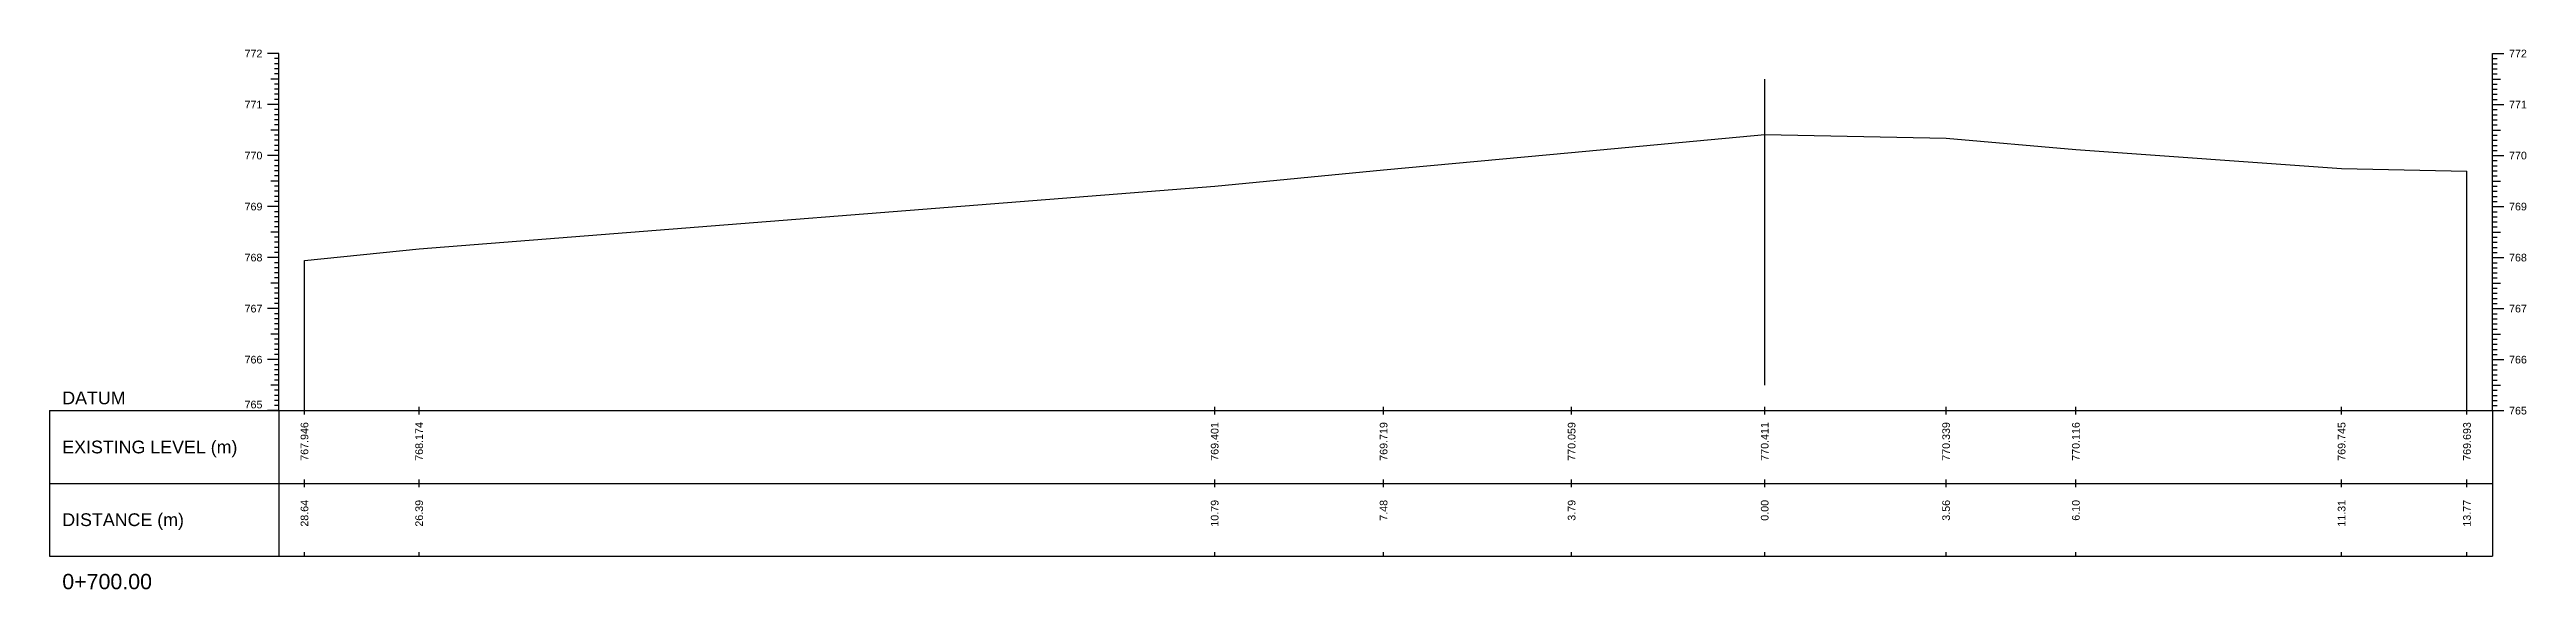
# Model space of a CAD drawing. Header units: millimetres. Extents: x 505 to 14020, y 627 to 6964.
# Drawn here: x 8568 to 9053.8, y 4874.3 to 4980.2 of the extents above; entities that cross this region are included whole.
import ezdxf
from ezdxf.enums import TextEntityAlignment as Align

# ---------------------------------------------------------------- set-up
doc = ezdxf.new("R2010")
doc.units = ezdxf.units.MM
for name, color, linetype in [('CL', 4, 'Continuous'), ('CS_Drawing', 7, 'Continuous'), ('GL', 3, 'Continuous')]:
    doc.layers.add(name, color=color, linetype=linetype)
doc.styles.get("Standard").update_dxf_attribs({"font": 'arial.ttf'})

msp = doc.modelspace()

# ---------------------------------------------------------------- texts
at = {"layer": 'CS_Drawing'}
for s, p in [('772', (8609.776, 4979.379)), ('771', (8609.776, 4969.379)), ('770', (8609.776, 4959.379)), ('769', (8609.776, 4949.379)), ('768', (8609.776, 4939.379)), ('767', (8609.776, 4929.379)), ('766', (8609.776, 4919.379))]:
    msp.add_text(s, height=1.5, dxfattribs=at).set_placement(p, align=Align.MIDDLE_RIGHT)
for s, height, p in [('772', 1.5, (9050.412, 4979.379)), ('771', 1.5, (9050.412, 4969.379)), ('770', 1.5, (9050.412, 4959.379)), ('769', 1.5, (9050.412, 4949.379)), ('768', 1.5, (9050.412, 4939.379)), ('767', 1.5, (9050.412, 4929.379)), ('766', 1.5, (9050.412, 4919.379)), ('DATUM', 2.5, (8570.526, 4911.879)), ('765', 1.5, (9050.412, 4909.379)), ('765', 1.5, (9050.412, 4909.379)), ('EXISTING LEVEL (m)', 2.5, (8570.526, 4902.254)), ('DISTANCE (m)', 2.5, (8570.526, 4888.004)), ('0+700.00', 3, (8570.526, 4875.879))]:
    msp.add_text(s, height=height, dxfattribs=at).set_placement(p, align=Align.MIDDLE_LEFT)
msp.add_text('765', height=1.5, dxfattribs=at).set_placement((8609.776, 4909.829), align=Align.RIGHT)
for s, p in [('767.946', (8618.026, 4907.129)), ('768.174', (8640.518, 4907.129)), ('769.401', (8796.544, 4907.129)), ('769.719', (8829.676, 4907.129)), ('770.059', (8866.554, 4907.129)), ('770.411', (8904.423, 4907.129)), ('770.339', (8940.001, 4907.129)), ('770.116', (8965.45, 4907.129)), ('769.745', (9017.573, 4907.129)), ('769.693', (9042.162, 4907.129)), ('28.64', (8618.026, 4891.879)), ('26.39', (8640.518, 4891.879)), ('10.79', (8796.544, 4891.879)), ('7.48', (8829.676, 4891.879)), ('3.79', (8866.554, 4891.879)), ('0.00', (8904.423, 4891.879)), ('3.56', (8940.001, 4891.879)), ('6.10', (8965.45, 4891.879)), ('11.31', (9017.573, 4891.879)), ('13.77', (9042.162, 4891.879))]:
    msp.add_text(s, height=1.5, rotation=90, dxfattribs=at).set_placement(p, align=Align.MIDDLE_RIGHT)

# ---------------------------------------------------------------- linework, layer by layer
at = {"layer": 'CL', "ltscale": 10}
msp.add_line((8904.426, 4914.379), (8904.426, 4974.379), dxfattribs=at)
at = {"layer": 'CS_Drawing'}
for p, q in [((8613.026, 4979.379), (8610.776, 4979.379)), ((8613.026, 4979.379), (8611.451, 4979.379)), ((8613.026, 4979.379), (8612.126, 4979.379)), ((8613.026, 4978.379), (8612.126, 4978.379)), ((8613.026, 4977.379), (8612.126, 4977.379)), ((8613.026, 4976.379), (8612.126, 4976.379)), ((8613.026, 4975.379), (8612.126, 4975.379)), ((8613.026, 4909.379), (8613.026, 4979.379)), ((9047.162, 4979.379), (9049.412, 4979.379)), ((9047.162, 4979.379), (9048.737, 4979.379)), ((9047.162, 4979.379), (9048.062, 4979.379)), ((9047.162, 4909.379), (9047.162, 4979.379)), ((9047.162, 4978.379), (9048.062, 4978.379)), ((9047.162, 4977.379), (9048.062, 4977.379)), ((9047.162, 4976.379), (9048.062, 4976.379)), ((9047.162, 4975.379), (9048.062, 4975.379)), ((8613.026, 4974.379), (8611.451, 4974.379)), ((8613.026, 4974.379), (8612.126, 4974.379)), ((8613.026, 4973.379), (8612.126, 4973.379)), ((8613.026, 4972.379), (8612.126, 4972.379)), ((8613.026, 4971.379), (8612.126, 4971.379)), ((8613.026, 4970.379), (8612.126, 4970.379)), ((9047.162, 4974.379), (9048.737, 4974.379)), ((9047.162, 4974.379), (9048.062, 4974.379)), ((9047.162, 4973.379), (9048.062, 4973.379)), ((9047.162, 4972.379), (9048.062, 4972.379)), ((9047.162, 4971.379), (9048.062, 4971.379)), ((9047.162, 4970.379), (9048.062, 4970.379)), ((8613.026, 4969.379), (8610.776, 4969.379)), ((8613.026, 4969.379), (8611.451, 4969.379)), ((8613.026, 4969.379), (8612.126, 4969.379)), ((8613.026, 4968.379), (8612.126, 4968.379)), ((8613.026, 4967.379), (8612.126, 4967.379)), ((8613.026, 4966.379), (8612.126, 4966.379)), ((8613.026, 4965.379), (8612.126, 4965.379)), ((9047.162, 4969.379), (9049.412, 4969.379)), ((9047.162, 4969.379), (9048.737, 4969.379)), ((9047.162, 4969.379), (9048.062, 4969.379)), ((9047.162, 4968.379), (9048.062, 4968.379)), ((9047.162, 4967.379), (9048.062, 4967.379)), ((9047.162, 4966.379), (9048.062, 4966.379)), ((9047.162, 4965.379), (9048.062, 4965.379)), ((8613.026, 4964.379), (8611.451, 4964.379)), ((8613.026, 4964.379), (8612.126, 4964.379)), ((8613.026, 4963.379), (8612.126, 4963.379)), ((8613.026, 4962.379), (8612.126, 4962.379)), ((8613.026, 4961.379), (8612.126, 4961.379)), ((8613.026, 4960.379), (8612.126, 4960.379)), ((9047.162, 4964.379), (9048.737, 4964.379)), ((9047.162, 4964.379), (9048.062, 4964.379)), ((9047.162, 4963.379), (9048.062, 4963.379)), ((9047.162, 4962.379), (9048.062, 4962.379)), ((9047.162, 4961.379), (9048.062, 4961.379)), ((9047.162, 4960.379), (9048.062, 4960.379)), ((8613.026, 4959.379), (8610.776, 4959.379)), ((8613.026, 4959.379), (8611.451, 4959.379)), ((8613.026, 4959.379), (8612.126, 4959.379)), ((8613.026, 4958.379), (8612.126, 4958.379)), ((8613.026, 4957.379), (8612.126, 4957.379)), ((8613.026, 4956.379), (8612.126, 4956.379)), ((8613.026, 4955.379), (8612.126, 4955.379)), ((9042.162, 4909.379), (9042.162, 4956.309)), ((9047.162, 4959.379), (9049.412, 4959.379)), ((9047.162, 4959.379), (9048.737, 4959.379)), ((9047.162, 4959.379), (9048.062, 4959.379)), ((9047.162, 4958.379), (9048.062, 4958.379)), ((9047.162, 4957.379), (9048.062, 4957.379)), ((9047.162, 4956.379), (9048.062, 4956.379)), ((9047.162, 4955.379), (9048.062, 4955.379)), ((8613.026, 4954.379), (8611.451, 4954.379)), ((8613.026, 4954.379), (8612.126, 4954.379)), ((8613.026, 4953.379), (8612.126, 4953.379)), ((8613.026, 4952.379), (8612.126, 4952.379)), ((8613.026, 4951.379), (8612.126, 4951.379)), ((8613.026, 4950.379), (8612.126, 4950.379)), ((9047.162, 4954.379), (9048.737, 4954.379)), ((9047.162, 4954.379), (9048.062, 4954.379)), ((9047.162, 4953.379), (9048.062, 4953.379)), ((9047.162, 4952.379), (9048.062, 4952.379)), ((9047.162, 4951.379), (9048.062, 4951.379)), ((9047.162, 4950.379), (9048.062, 4950.379)), ((8613.026, 4949.379), (8610.776, 4949.379)), ((8613.026, 4949.379), (8611.451, 4949.379)), ((8613.026, 4949.379), (8612.126, 4949.379)), ((8613.026, 4948.379), (8612.126, 4948.379)), ((8613.026, 4947.379), (8612.126, 4947.379)), ((8613.026, 4946.379), (8612.126, 4946.379)), ((9047.162, 4949.379), (9049.412, 4949.379)), ((9047.162, 4949.379), (9048.737, 4949.379)), ((9047.162, 4949.379), (9048.062, 4949.379)), ((9047.162, 4948.379), (9048.062, 4948.379)), ((9047.162, 4947.379), (9048.062, 4947.379)), ((9047.162, 4946.379), (9048.062, 4946.379)), ((8613.026, 4944.379), (8611.451, 4944.379)), ((8613.026, 4945.379), (8612.126, 4945.379)), ((8613.026, 4944.379), (8612.126, 4944.379)), ((8613.026, 4943.379), (8612.126, 4943.379)), ((8613.026, 4942.379), (8612.126, 4942.379)), ((8613.026, 4941.379), (8612.126, 4941.379)), ((9047.162, 4945.379), (9048.062, 4945.379)), ((9047.162, 4944.379), (9048.737, 4944.379)), ((9047.162, 4944.379), (9048.062, 4944.379)), ((9047.162, 4943.379), (9048.062, 4943.379)), ((9047.162, 4942.379), (9048.062, 4942.379)), ((9047.162, 4941.379), (9048.062, 4941.379)), ((8613.026, 4939.379), (8610.776, 4939.379)), ((8613.026, 4939.379), (8611.451, 4939.379)), ((8613.026, 4940.379), (8612.126, 4940.379)), ((8613.026, 4939.379), (8612.126, 4939.379)), ((8613.026, 4938.379), (8612.126, 4938.379)), ((8613.026, 4937.379), (8612.126, 4937.379)), ((8613.026, 4936.379), (8612.126, 4936.379)), ((8618.026, 4909.379), (8618.026, 4938.839)), ((9047.162, 4940.379), (9048.062, 4940.379)), ((9047.162, 4939.379), (9049.412, 4939.379)), ((9047.162, 4939.379), (9048.737, 4939.379)), ((9047.162, 4939.379), (9048.062, 4939.379)), ((9047.162, 4938.379), (9048.062, 4938.379)), ((9047.162, 4937.379), (9048.062, 4937.379)), ((9047.162, 4936.379), (9048.062, 4936.379)), ((8613.026, 4934.379), (8611.451, 4934.379)), ((8613.026, 4935.379), (8612.126, 4935.379)), ((8613.026, 4934.379), (8612.126, 4934.379)), ((8613.026, 4933.379), (8612.126, 4933.379)), ((8613.026, 4932.379), (8612.126, 4932.379)), ((8613.026, 4931.379), (8612.126, 4931.379)), ((9047.162, 4935.379), (9048.062, 4935.379)), ((9047.162, 4934.379), (9048.737, 4934.379)), ((9047.162, 4934.379), (9048.062, 4934.379)), ((9047.162, 4933.379), (9048.062, 4933.379)), ((9047.162, 4932.379), (9048.062, 4932.379)), ((9047.162, 4931.379), (9048.062, 4931.379)), ((8613.026, 4929.379), (8610.776, 4929.379)), ((8613.026, 4929.379), (8611.451, 4929.379)), ((8613.026, 4930.379), (8612.126, 4930.379)), ((8613.026, 4929.379), (8612.126, 4929.379)), ((8613.026, 4928.379), (8612.126, 4928.379)), ((8613.026, 4927.379), (8612.126, 4927.379)), ((8613.026, 4926.379), (8612.126, 4926.379)), ((9047.162, 4930.379), (9048.062, 4930.379)), ((9047.162, 4929.379), (9049.412, 4929.379)), ((9047.162, 4929.379), (9048.737, 4929.379)), ((9047.162, 4929.379), (9048.062, 4929.379)), ((9047.162, 4928.379), (9048.062, 4928.379)), ((9047.162, 4927.379), (9048.062, 4927.379)), ((9047.162, 4926.379), (9048.062, 4926.379)), ((8613.026, 4924.379), (8611.451, 4924.379)), ((8613.026, 4925.379), (8612.126, 4925.379)), ((8613.026, 4924.379), (8612.126, 4924.379)), ((8613.026, 4923.379), (8612.126, 4923.379)), ((8613.026, 4922.379), (8612.126, 4922.379)), ((8613.026, 4921.379), (8612.126, 4921.379)), ((9047.162, 4925.379), (9048.062, 4925.379)), ((9047.162, 4924.379), (9048.737, 4924.379)), ((9047.162, 4924.379), (9048.062, 4924.379)), ((9047.162, 4923.379), (9048.062, 4923.379)), ((9047.162, 4922.379), (9048.062, 4922.379)), ((9047.162, 4921.379), (9048.062, 4921.379)), ((8613.026, 4919.379), (8610.776, 4919.379)), ((8613.026, 4919.379), (8611.451, 4919.379)), ((8613.026, 4920.379), (8612.126, 4920.379)), ((8613.026, 4919.379), (8612.126, 4919.379)), ((8613.026, 4918.379), (8612.126, 4918.379)), ((8613.026, 4917.379), (8612.126, 4917.379)), ((8613.026, 4916.379), (8612.126, 4916.379)), ((9047.162, 4920.379), (9048.062, 4920.379)), ((9047.162, 4919.379), (9049.412, 4919.379)), ((9047.162, 4919.379), (9048.737, 4919.379)), ((9047.162, 4919.379), (9048.062, 4919.379)), ((9047.162, 4918.379), (9048.062, 4918.379)), ((9047.162, 4917.379), (9048.062, 4917.379)), ((9047.162, 4916.379), (9048.062, 4916.379)), ((8613.026, 4914.379), (8611.451, 4914.379)), ((8613.026, 4915.379), (8612.126, 4915.379)), ((8613.026, 4914.379), (8612.126, 4914.379)), ((8613.026, 4913.379), (8612.126, 4913.379)), ((8613.026, 4912.379), (8612.126, 4912.379)), ((9047.162, 4915.379), (9048.062, 4915.379)), ((9047.162, 4914.379), (9048.737, 4914.379)), ((9047.162, 4914.379), (9048.062, 4914.379)), ((9047.162, 4913.379), (9048.062, 4913.379)), ((9047.162, 4912.379), (9048.062, 4912.379)), ((8568.026, 4909.379), (8613.026, 4909.379)), ((8568.026, 4909.379), (8568.026, 4880.879)), ((8613.026, 4909.379), (8610.776, 4909.379)), ((8613.026, 4909.379), (8611.451, 4909.379)), ((8613.026, 4911.379), (8612.126, 4911.379)), ((8613.026, 4910.379), (8612.126, 4910.379)), ((8613.026, 4909.379), (8612.126, 4909.379)), ((8613.026, 4909.379), (9047.162, 4909.379)), ((8613.026, 4909.379), (8613.026, 4880.879)), ((8618.026, 4908.629), (8618.026, 4910.129)), ((8640.518, 4908.629), (8640.518, 4910.129)), ((8796.544, 4908.629), (8796.544, 4910.129)), ((8829.676, 4908.629), (8829.676, 4910.129)), ((8866.554, 4908.629), (8866.554, 4910.129)), ((8904.423, 4908.629), (8904.423, 4910.129)), ((8940.001, 4908.629), (8940.001, 4910.129)), ((8965.45, 4908.629), (8965.45, 4910.129)), ((9017.573, 4908.629), (9017.573, 4910.129)), ((9042.162, 4908.629), (9042.162, 4910.129)), ((9047.162, 4911.379), (9048.062, 4911.379)), ((9047.162, 4910.379), (9048.062, 4910.379)), ((9047.162, 4909.379), (9049.412, 4909.379)), ((9047.162, 4909.379), (9048.737, 4909.379)), ((9047.162, 4909.379), (9048.062, 4909.379)), ((9047.162, 4909.379), (9047.162, 4880.879)), ((8568.026, 4895.129), (8613.026, 4895.129)), ((8613.026, 4895.129), (9047.162, 4895.129)), ((8613.026, 4895.129), (9047.162, 4895.129)), ((8618.026, 4894.379), (8618.026, 4895.879)), ((8640.518, 4894.379), (8640.518, 4895.879)), ((8796.544, 4894.379), (8796.544, 4895.879)), ((8829.676, 4894.379), (8829.676, 4895.879)), ((8866.554, 4894.379), (8866.554, 4895.879)), ((8904.423, 4894.379), (8904.423, 4895.879)), ((8940.001, 4894.379), (8940.001, 4895.879)), ((8965.45, 4894.379), (8965.45, 4895.879)), ((9017.573, 4894.379), (9017.573, 4895.879)), ((9042.162, 4894.379), (9042.162, 4895.879)), ((8568.026, 4880.879), (8613.026, 4880.879)), ((8613.026, 4880.879), (9047.162, 4880.879)), ((8618.026, 4880.879), (8618.026, 4881.629)), ((8640.518, 4880.879), (8640.518, 4881.629)), ((8796.544, 4880.879), (8796.544, 4881.629)), ((8829.676, 4880.879), (8829.676, 4881.629)), ((8866.554, 4880.879), (8866.554, 4881.629)), ((8904.423, 4880.879), (8904.423, 4881.629)), ((8940.001, 4880.879), (8940.001, 4881.629)), ((8965.45, 4880.879), (8965.45, 4881.629)), ((9017.573, 4880.879), (9017.573, 4881.629)), ((9042.162, 4880.879), (9042.162, 4881.629))]:
    msp.add_line(p, q, dxfattribs=at)
at = {"layer": 'GL'}
msp.add_lwpolyline([(8618.026, 4938.839), (8640.518, 4941.119), (8796.544, 4953.389), (8829.676, 4956.569), (8866.554, 4959.969), (8904.423, 4963.489), (8940.001, 4962.769), (8965.45, 4960.539), (9017.573, 4956.829), (9042.162, 4956.309)], dxfattribs=at)

msp.set_redraw_order([(e.dxf.handle, doc.entitydb.next_handle()) for e in msp.query("TEXT MTEXT ATTDEF DIMENSION ARC_DIMENSION")])  # texts and dimensions are drawn at this point

doc.saveas('drawing.dxf')
